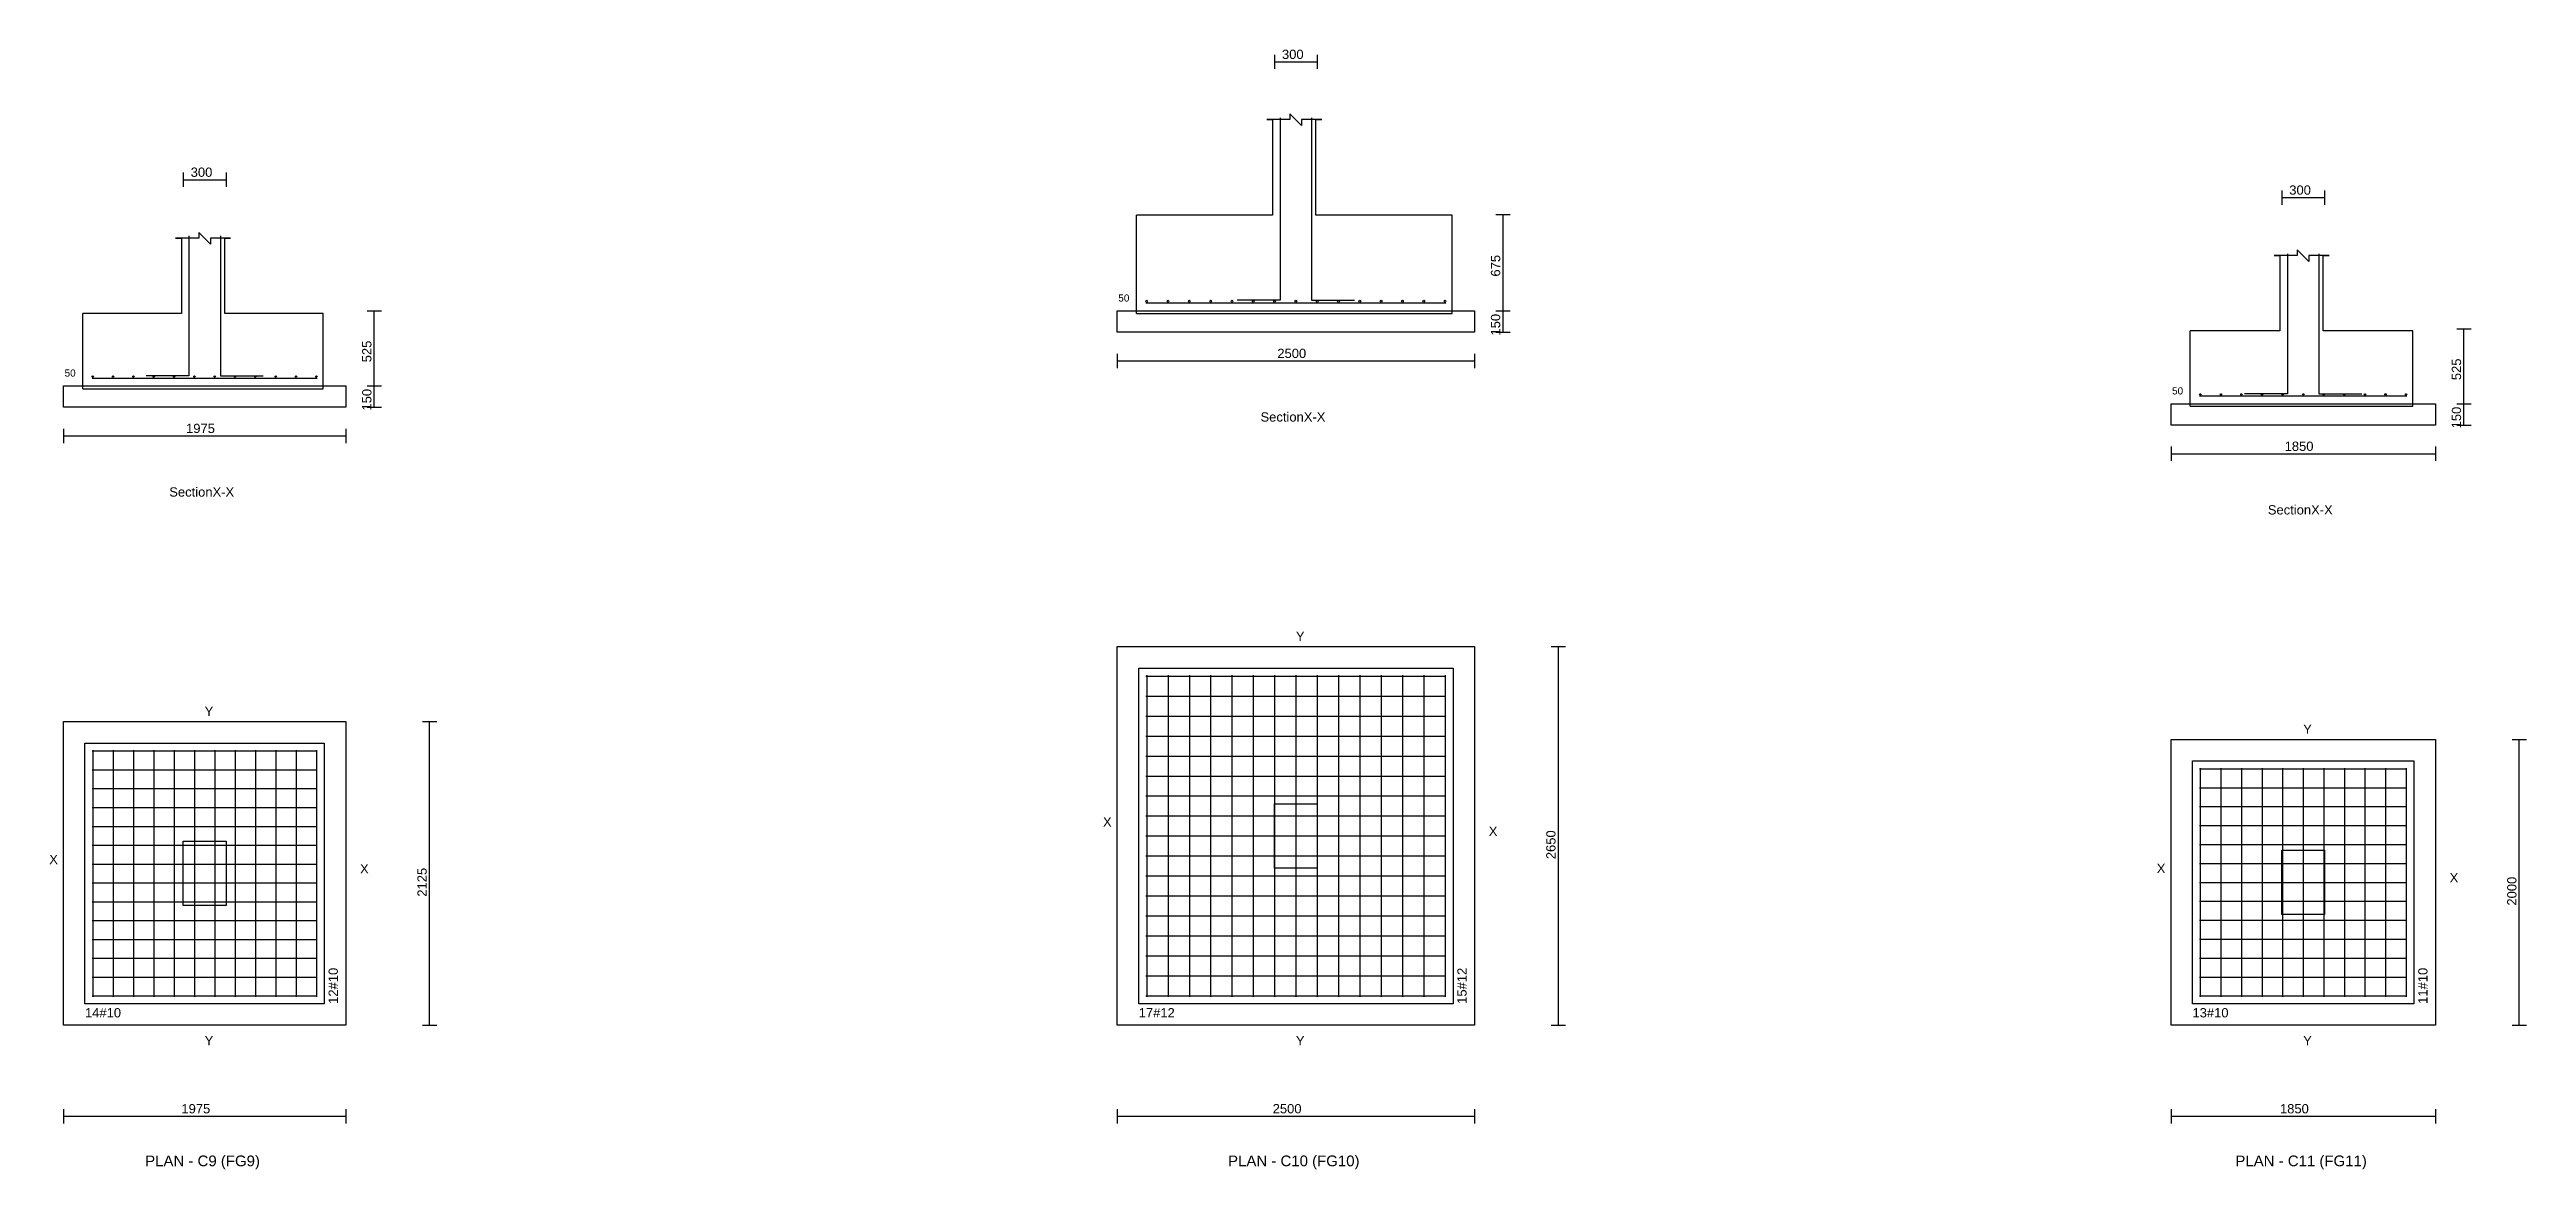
# Model space of a CAD drawing. Extents: x 0 to 27, y -1 to 285.
# Drawn here: x 0.25 to 17.59, y 29.97 to 37.8 of the extents above; entities that cross this region are included whole.
import ezdxf
from ezdxf.enums import TextEntityAlignment as Align

# ---------------------------------------------------------------- set-up
doc = ezdxf.new("R2010")
doc.units = 0
for name, color, linetype in [('Bottom_Cover', 7, 'CONTINUOUS'), ('Column_Bars', 4, 'CONTINUOUS'), ('Column_Dimension', 7, 'CONTINUOUS'), ('Columns', 4, 'CONTINUOUS'), ('dim_all', 7, 'CONTINUOUS'), ('Footing_Plan', 7, 'CONTINUOUS'), ('PCC', 2, 'CONTINUOUS'), ('PCC_Depth', 7, 'CONTINUOUS'), ('Pcc_Plan', 2, 'CONTINUOUS'), ('Plan', 7, 'CONTINUOUS'), ('Plan_Rf_Xdir', 1, 'CONTINUOUS'), ('Plan_Rf_Ydir', 3, 'CONTINUOUS'), ('Section', 2, 'CONTINUOUS'), ('SectionName', 3, 'CONTINUOUS'), ('Sectn_Rf_Xdir', 1, 'CONTINUOUS'), ('Sectn_Rf_Ydir', 3, 'CONTINUOUS'), ('Total_Depth', 7, 'CONTINUOUS'), ('X_Dimension', 7, 'CONTINUOUS')]:
    doc.layers.add(name, color=color, linetype=linetype)
doc.styles.add('STRUDS_Arial', font='ARIAL.TTF', dxfattribs={"height": 0.04})

msp = doc.modelspace()

# ---------------------------------------------------------------- texts
at = {"layer": 'Bottom_Cover', "style": 'STRUDS_Arial'}
for p in [(7.7321, 36.04), (0.3571, 35.515), (15.1071, 35.39)]:
    msp.add_text('50', height=0.05, dxfattribs=at).set_placement(p)
at = {"layer": 'Column_Dimension', "style": 'STRUDS_Arial'}
for p in [(8.8775, 37.7381), (1.24, 36.9131), (15.9275, 36.7881)]:
    msp.add_text('300', height=0.065, dxfattribs=at).set_placement(p)
at = {"layer": 'dim_all', "style": 'STRUDS_Arial'}
for s, p in [('2650 ', (10.7922, 32.1375)), ('2125 ', (2.8919, 31.875)), ('2000 ', (17.5176, 31.8125))]:
    msp.add_text(s, height=0.065, rotation=90, dxfattribs=at).set_placement(p)
for s, p in [('1975 ', (1.175, 30.3584)), ('2500 ', (8.8125, 30.3584)), ('1850 ', (15.8625, 30.3584))]:
    msp.add_text(s, height=0.065, dxfattribs=at).set_placement(p)
at = {"layer": 'PCC_Depth', "style": 'STRUDS_Arial'}
for p in [(10.405, 35.8025), (2.505, 35.2775), (17.13, 35.1525)]:
    msp.add_text('150', height=0.065, rotation=90, dxfattribs=at).set_placement(p)
at = {"layer": 'Plan', "style": 'STRUDS_Arial'}
for s, p in [('PLAN - C9 (FG9) ', (1.3375, 29.9884)), ('PLAN - C10 (FG10) ', (8.975, 29.9884)), ('PLAN - C11 (FG11) ', (16.025, 29.9884))]:
    msp.add_text(s, height=0.075, dxfattribs=at).set_placement(p, align=Align.CENTER)
at = {"layer": 'Plan_Rf_Xdir', "style": 'STRUDS_Arial'}
for s, p in [('14#10', (0.5, 31.03)), ('17#12', (7.875, 31.03)), ('13#10', (15.25, 31.03))]:
    msp.add_text(s, height=0.065, dxfattribs=at).set_placement(p)
at = {"layer": 'Plan_Rf_Ydir', "style": 'STRUDS_Arial'}
for s, p in [('12#10', (2.27, 31.125)), ('15#12', (10.17, 31.125)), ('11#10', (16.895, 31.125))]:
    msp.add_text(s, height=0.065, rotation=90, dxfattribs=at).set_placement(p)
at = {"layer": 'Section', "style": 'STRUDS_Arial'}
for p in [(8.7275, 35.2), (1.09, 34.675), (15.7775, 34.55)]:
    msp.add_text('SectionX-X', height=0.065, dxfattribs=at).set_placement(p)
at = {"layer": 'SectionName', "style": 'STRUDS_Arial'}
for s, p in [('Y', (8.975, 33.665)), ('Y', (1.3375, 33.14)), ('Y', (16.025, 33.015)), ('X', (7.625, 32.365)), ('X', (10.325, 32.3)), ('X', (0.25, 32.1025)), ('X', (2.425, 32.0375)), ('X', (15, 32.04)), ('X', (17.05, 31.975)), ('Y', (1.3375, 30.835)), ('Y', (8.975, 30.835)), ('Y', (16.025, 30.835))]:
    msp.add_text(s, height=0.065, dxfattribs=at).set_placement(p)
at = {"layer": 'Total_Depth', "style": 'STRUDS_Arial'}
for s, p in [('675', (10.405, 36.215)), ('525', (2.505, 35.615)), ('525', (17.13, 35.49))]:
    msp.add_text(s, height=0.065, rotation=90, dxfattribs=at).set_placement(p)
at = {"layer": 'X_Dimension', "style": 'STRUDS_Arial'}
for s, p in [('2500', (8.845, 35.645)), ('1975', (1.2075, 35.12)), ('1850', (15.895, 34.995))]:
    msp.add_text(s, height=0.065, dxfattribs=at).set_placement(p)

# ---------------------------------------------------------------- linework, layer by layer
at = {"layer": 'Column_Bars'}
for p, q in [((8.865, 37.325), (8.865, 36.049)), ((9.085, 37.325), (9.085, 36.049)), ((1.2275, 36.5), (1.2275, 35.52)), ((1.4475, 36.5), (1.4475, 35.52)), ((15.915, 36.375), (15.915, 35.395)), ((16.135, 36.375), (16.135, 35.395)), ((8.865, 36.049), (8.565, 36.049)), ((9.085, 36.049), (9.385, 36.049)), ((1.2275, 35.52), (0.9275, 35.52)), ((1.4475, 35.52), (1.7475, 35.52)), ((15.915, 35.395), (15.615, 35.395)), ((16.135, 35.395), (16.435, 35.395))]:
    msp.add_line(p, q, dxfattribs=at)
at = {"layer": 'Columns'}
for p, q in [((8.825, 32.075), (8.825, 32.525)), ((8.825, 32.525), (9.125, 32.525)), ((9.125, 32.525), (9.125, 32.075)), ((1.1875, 31.8125), (1.1875, 32.2625)), ((1.1875, 32.2625), (1.4875, 32.2625)), ((1.4875, 32.2625), (1.4875, 31.8125)), ((9.125, 32.075), (8.825, 32.075)), ((15.875, 31.75), (15.875, 32.2)), ((15.875, 32.2), (16.175, 32.2)), ((16.175, 32.2), (16.175, 31.75)), ((1.4875, 31.8125), (1.1875, 31.8125)), ((16.175, 31.75), (15.875, 31.75))]:
    msp.add_line(p, q, dxfattribs=at)
at = {"layer": 'dim_all'}
for p, q in [((8.825, 37.7681), (8.825, 37.6681)), ((8.825, 37.7181), (9.125, 37.7181)), ((9.125, 37.7681), (9.125, 37.6681)), ((1.1875, 36.9431), (1.1875, 36.8431)), ((1.4875, 36.9431), (1.4875, 36.8431)), ((1.1875, 36.8931), (1.4875, 36.8931)), ((15.875, 36.8181), (15.875, 36.7181)), ((15.875, 36.7681), (16.175, 36.7681)), ((16.175, 36.8181), (16.175, 36.7181)), ((10.375, 36.65), (10.475, 36.65)), ((10.425, 35.975), (10.425, 36.65)), ((2.475, 35.975), (2.575, 35.975)), ((2.525, 35.45), (2.525, 35.975)), ((10.375, 35.975), (10.475, 35.975)), ((10.375, 35.975), (10.475, 35.975)), ((10.425, 35.825), (10.425, 35.975)), ((10.375, 35.825), (10.475, 35.825)), ((17.1, 35.85), (17.2, 35.85)), ((17.15, 35.325), (17.15, 35.85)), ((7.725, 35.675), (7.725, 35.575)), ((7.725, 35.625), (10.225, 35.625)), ((10.225, 35.675), (10.225, 35.575)), ((2.475, 35.45), (2.575, 35.45)), ((2.475, 35.45), (2.575, 35.45)), ((2.525, 35.3), (2.525, 35.45)), ((2.475, 35.3), (2.575, 35.3)), ((17.1, 35.325), (17.2, 35.325)), ((17.1, 35.325), (17.2, 35.325)), ((17.15, 35.175), (17.15, 35.325)), ((0.35, 35.15), (0.35, 35.05)), ((0.35, 35.1), (2.325, 35.1)), ((2.325, 35.15), (2.325, 35.05)), ((15.1, 35.025), (15.1, 34.925)), ((16.95, 35.025), (16.95, 34.925)), ((17.1, 35.175), (17.2, 35.175)), ((15.1, 34.975), (16.95, 34.975)), ((10.7622, 33.625), (10.8622, 33.625)), ((10.8122, 30.975), (10.8122, 33.625)), ((2.8619, 33.1), (2.9619, 33.1)), ((2.9119, 30.975), (2.9119, 33.1)), ((17.4876, 32.975), (17.5876, 32.975)), ((17.5376, 30.975), (17.5376, 32.975)), ((2.8619, 30.975), (2.9619, 30.975)), ((10.7622, 30.975), (10.8622, 30.975)), ((17.4876, 30.975), (17.5876, 30.975)), ((0.35, 30.3884), (0.35, 30.2884)), ((0.35, 30.3384), (2.325, 30.3384)), ((2.325, 30.3884), (2.325, 30.2884)), ((7.725, 30.3884), (7.725, 30.2884)), ((7.725, 30.3384), (10.225, 30.3384)), ((10.225, 30.3884), (10.225, 30.2884)), ((15.1, 30.3884), (15.1, 30.2884)), ((15.1, 30.3384), (16.95, 30.3384)), ((16.95, 30.3884), (16.95, 30.2884))]:
    msp.add_line(p, q, dxfattribs=at)
at = {"layer": 'Footing_Plan'}
for p, q in [((7.875, 31.125), (7.875, 33.475)), ((7.875, 33.475), (10.075, 33.475)), ((10.075, 33.475), (10.075, 31.125)), ((0.5, 31.125), (0.5, 32.95)), ((0.5, 32.95), (2.175, 32.95)), ((2.175, 32.95), (2.175, 31.125)), ((15.25, 31.125), (15.25, 32.825)), ((15.25, 32.825), (16.8, 32.825)), ((16.8, 32.825), (16.8, 31.125)), ((2.175, 31.125), (0.5, 31.125)), ((10.075, 31.125), (7.875, 31.125)), ((16.8, 31.125), (15.25, 31.125))]:
    msp.add_line(p, q, dxfattribs=at)
at = {"layer": 'PCC'}
for p, q in [((7.725, 35.825), (7.725, 35.975)), ((7.725, 35.975), (10.225, 35.975)), ((7.725, 35.825), (7.725, 35.975)), ((7.725, 35.975), (10.225, 35.975)), ((10.225, 35.975), (10.225, 35.825)), ((10.225, 35.975), (10.225, 35.825)), ((10.225, 35.825), (7.725, 35.825)), ((10.225, 35.825), (7.725, 35.825)), ((0.35, 35.3), (0.35, 35.45)), ((0.35, 35.45), (2.325, 35.45)), ((0.35, 35.3), (0.35, 35.45)), ((0.35, 35.45), (2.325, 35.45)), ((2.325, 35.45), (2.325, 35.3)), ((2.325, 35.45), (2.325, 35.3)), ((2.325, 35.3), (0.35, 35.3)), ((2.325, 35.3), (0.35, 35.3)), ((15.1, 35.175), (15.1, 35.325)), ((15.1, 35.325), (16.95, 35.325)), ((15.1, 35.175), (15.1, 35.325)), ((15.1, 35.325), (16.95, 35.325)), ((16.95, 35.325), (16.95, 35.175)), ((16.95, 35.325), (16.95, 35.175)), ((16.95, 35.175), (15.1, 35.175)), ((16.95, 35.175), (15.1, 35.175))]:
    msp.add_line(p, q, dxfattribs=at)
at = {"layer": 'Pcc_Plan'}
for p, q in [((7.725, 30.975), (7.725, 33.625)), ((7.725, 33.625), (10.225, 33.625)), ((10.225, 33.625), (10.225, 30.975)), ((0.35, 30.975), (0.35, 33.1)), ((0.35, 33.1), (2.325, 33.1)), ((2.325, 33.1), (2.325, 30.975)), ((15.1, 30.975), (15.1, 32.975)), ((15.1, 32.975), (16.95, 32.975)), ((16.95, 32.975), (16.95, 30.975)), ((2.325, 30.975), (0.35, 30.975)), ((10.225, 30.975), (7.725, 30.975)), ((16.95, 30.975), (15.1, 30.975))]:
    msp.add_line(p, q, dxfattribs=at)
at = {"layer": 'Plan_Rf_Xdir'}
for p, q in [((7.925, 33.419), (10.025, 33.419)), ((7.925, 33.2791), (10.025, 33.2791)), ((7.925, 33.1392), (10.025, 33.1392)), ((7.925, 32.9994), (10.025, 32.9994)), ((0.55, 32.895), (2.125, 32.895)), ((7.925, 32.8595), (10.025, 32.8595)), ((15.3, 32.77), (16.75, 32.77)), ((0.55, 32.7631), (2.125, 32.7631)), ((0.55, 32.6312), (2.125, 32.6312)), ((7.925, 32.7196), (10.025, 32.7196)), ((15.3, 32.6375), (16.75, 32.6375)), ((0.55, 32.4992), (2.125, 32.4992)), ((7.925, 32.5797), (10.025, 32.5797)), ((7.925, 32.4399), (10.025, 32.4399)), ((15.3, 32.505), (16.75, 32.505)), ((0.55, 32.3673), (2.125, 32.3673)), ((7.925, 32.3), (10.025, 32.3)), ((15.3, 32.3725), (16.75, 32.3725)), ((0.55, 32.2354), (2.125, 32.2354)), ((0.55, 32.1035), (2.125, 32.1035)), ((7.925, 32.1601), (10.025, 32.1601)), ((15.3, 32.24), (16.75, 32.24)), ((15.3, 32.1075), (16.75, 32.1075)), ((0.55, 31.9715), (2.125, 31.9715)), ((7.925, 32.0203), (10.025, 32.0203)), ((15.3, 31.975), (16.75, 31.975)), ((0.55, 31.8396), (2.125, 31.8396)), ((7.925, 31.8804), (10.025, 31.8804)), ((7.925, 31.7405), (10.025, 31.7405)), ((15.3, 31.8425), (16.75, 31.8425)), ((0.55, 31.7077), (2.125, 31.7077)), ((0.55, 31.5758), (2.125, 31.5758)), ((7.925, 31.6006), (10.025, 31.6006)), ((15.3, 31.71), (16.75, 31.71)), ((15.3, 31.5775), (16.75, 31.5775)), ((0.55, 31.4438), (2.125, 31.4438)), ((7.925, 31.4608), (10.025, 31.4608)), ((15.3, 31.445), (16.75, 31.445)), ((0.55, 31.3119), (2.125, 31.3119)), ((7.925, 31.3209), (10.025, 31.3209)), ((15.3, 31.3125), (16.75, 31.3125)), ((0.55, 31.18), (2.125, 31.18)), ((7.925, 31.181), (10.025, 31.181)), ((15.3, 31.18), (16.75, 31.18))]:
    msp.add_line(p, q, dxfattribs=at)
at = {"layer": 'Plan_Rf_Ydir'}
for p, q in [((7.931, 33.425), (7.931, 31.175)), ((8.08014, 33.425), (8.08014, 31.175)), ((8.22929, 33.425), (8.22929, 31.175)), ((8.37843, 33.425), (8.37843, 31.175)), ((8.52757, 33.425), (8.52757, 31.175)), ((8.67672, 33.425), (8.67672, 31.175)), ((8.82586, 33.425), (8.82586, 31.175)), ((8.975, 33.425), (8.975, 31.175)), ((9.12415, 33.425), (9.12415, 31.175)), ((9.27329, 33.425), (9.27329, 31.175)), ((9.42243, 33.425), (9.42243, 31.175)), ((9.57158, 33.425), (9.57158, 31.175)), ((9.72072, 33.425), (9.72072, 31.175)), ((9.86986, 33.425), (9.86986, 31.175)), ((10.019, 33.425), (10.019, 31.175)), ((0.555, 32.9), (0.555, 31.175)), ((0.69727, 32.9), (0.69727, 31.175)), ((0.83954, 32.9), (0.83954, 31.175)), ((0.98182, 32.9), (0.98182, 31.175)), ((1.12409, 32.9), (1.12409, 31.175)), ((1.26636, 32.9), (1.26636, 31.175)), ((1.40864, 32.9), (1.40864, 31.175)), ((1.55091, 32.9), (1.55091, 31.175)), ((1.69318, 32.9), (1.69318, 31.175)), ((1.83545, 32.9), (1.83545, 31.175)), ((1.97773, 32.9), (1.97773, 31.175)), ((2.12, 32.9), (2.12, 31.175)), ((15.305, 32.775), (15.305, 31.175)), ((15.449, 32.775), (15.449, 31.175)), ((15.593, 32.775), (15.593, 31.175)), ((15.737, 32.775), (15.737, 31.175)), ((15.881, 32.775), (15.881, 31.175)), ((16.025, 32.775), (16.025, 31.175)), ((16.169, 32.775), (16.169, 31.175)), ((16.313, 32.775), (16.313, 31.175)), ((16.457, 32.775), (16.457, 31.175)), ((16.601, 32.775), (16.601, 31.175)), ((16.745, 32.775), (16.745, 31.175))]:
    msp.add_line(p, q, dxfattribs=at)
at = {"layer": 'Section'}
for p, q in [((8.8119, 37.3138), (8.77138, 37.3138)), ((8.77138, 37.3138), (8.8119, 37.3138)), ((8.93344, 37.3138), (8.8119, 37.3138)), ((8.8119, 37.3138), (8.8119, 36.6453)), ((9.01447, 37.2733), (8.93344, 37.3543)), ((8.93344, 37.3543), (8.93344, 37.3138)), ((9.11576, 37.3138), (9.01447, 37.3138)), ((9.01447, 37.3138), (9.01447, 37.2733)), ((9.11576, 36.6453), (9.11576, 37.3138)), ((9.11576, 37.3138), (9.15627, 37.3138)), ((9.15627, 37.3138), (9.11576, 37.3138)), ((8.8119, 36.6453), (7.85981, 36.6453)), ((7.85981, 35.9566), (7.85981, 36.6453)), ((8.8119, 36.6453), (8.8119, 36.6453)), ((8.8119, 36.6453), (8.8119, 36.6453)), ((8.8119, 36.6453), (8.8119, 36.6453)), ((10.0678, 36.6453), (9.11576, 36.6453)), ((9.11576, 36.6453), (9.11576, 36.6453)), ((9.11576, 36.6453), (9.11576, 36.6453)), ((9.11576, 36.6453), (9.11576, 36.6453)), ((10.0678, 35.9566), (10.0678, 36.6453)), ((1.17492, 36.4833), (1.13441, 36.4833)), ((1.13441, 36.4833), (1.17492, 36.4833)), ((1.29646, 36.4833), (1.17492, 36.4833)), ((1.17492, 36.4833), (1.17492, 35.9566)), ((1.37749, 36.4428), (1.29646, 36.5238)), ((1.29646, 36.5238), (1.29646, 36.4833)), ((1.47878, 36.4833), (1.37749, 36.4833)), ((1.37749, 36.4833), (1.37749, 36.4428)), ((1.47878, 35.9566), (1.47878, 36.4833)), ((1.47878, 36.4833), (1.51929, 36.4833)), ((1.51929, 36.4833), (1.47878, 36.4833)), ((15.8614, 36.3617), (15.8209, 36.3617)), ((15.8209, 36.3617), (15.8614, 36.3617)), ((15.983, 36.3617), (15.8614, 36.3617)), ((15.8614, 36.3617), (15.8614, 35.835)), ((16.064, 36.3212), (15.983, 36.4023)), ((15.983, 36.4023), (15.983, 36.3617)), ((16.1653, 36.3617), (16.064, 36.3617)), ((16.064, 36.3617), (16.064, 36.3212)), ((16.1653, 35.835), (16.1653, 36.3617)), ((16.1653, 36.3617), (16.2058, 36.3617)), ((16.2058, 36.3617), (16.1653, 36.3617)), ((1.17492, 35.9566), (0.48617, 35.9566)), ((0.48617, 35.4299), (0.48617, 35.9566)), ((1.17492, 35.9566), (1.17492, 35.9566)), ((1.17492, 35.9566), (1.17492, 35.9566)), ((1.17492, 35.9566), (1.17492, 35.9566)), ((2.16752, 35.9566), (1.47878, 35.9566)), ((1.47878, 35.9566), (1.47878, 35.9566)), ((1.47878, 35.9566), (1.47878, 35.9566)), ((1.47878, 35.9566), (1.47878, 35.9566)), ((2.16752, 35.4299), (2.16752, 35.9566)), ((7.85981, 35.9566), (10.0678, 35.9566)), ((15.8614, 35.835), (15.2334, 35.835)), ((15.2334, 35.3084), (15.2334, 35.835)), ((15.8614, 35.835), (15.8614, 35.835)), ((15.8614, 35.835), (15.8614, 35.835)), ((15.8614, 35.835), (15.8614, 35.835)), ((16.7932, 35.835), (16.1653, 35.835)), ((16.1653, 35.835), (16.1653, 35.835)), ((16.1653, 35.835), (16.1653, 35.835)), ((16.1653, 35.835), (16.1653, 35.835)), ((16.7932, 35.3084), (16.7932, 35.835)), ((0.48617, 35.4299), (2.16752, 35.4299)), ((15.2334, 35.3084), (16.7932, 35.3084))]:
    msp.add_line(p, q, dxfattribs=at)
at = {"layer": 'Sectn_Rf_Xdir'}
for p, q in [((7.925, 36.031), (10.025, 36.031)), ((0.55, 35.505), (2.125, 35.505)), ((15.3, 35.38), (16.75, 35.38))]:
    msp.add_line(p, q, dxfattribs=at)
at = {"layer": 'Sectn_Rf_Ydir'}
for centre, radius in [((7.931, 36.043), 0.006), ((8.08014, 36.043), 0.006), ((8.22929, 36.043), 0.006), ((8.37843, 36.043), 0.006), ((8.52757, 36.043), 0.006), ((8.67672, 36.043), 0.006), ((8.82586, 36.043), 0.006), ((8.975, 36.043), 0.006), ((9.12415, 36.043), 0.006), ((9.27329, 36.043), 0.006), ((9.42243, 36.043), 0.006), ((9.57158, 36.043), 0.006), ((9.72072, 36.043), 0.006), ((9.86986, 36.043), 0.006), ((10.019, 36.043), 0.006), ((0.555, 35.515), 0.005), ((0.69727, 35.515), 0.005), ((0.83954, 35.515), 0.005), ((0.98182, 35.515), 0.005), ((1.12409, 35.515), 0.005), ((1.26636, 35.515), 0.005), ((1.40864, 35.515), 0.005), ((1.55091, 35.515), 0.005), ((1.69318, 35.515), 0.005), ((1.83545, 35.515), 0.005), ((1.97773, 35.515), 0.005), ((2.12, 35.515), 0.005), ((15.305, 35.39), 0.005), ((15.449, 35.39), 0.005), ((15.593, 35.39), 0.005), ((15.737, 35.39), 0.005), ((15.881, 35.39), 0.005), ((16.025, 35.39), 0.005), ((16.169, 35.39), 0.005), ((16.313, 35.39), 0.005), ((16.457, 35.39), 0.005), ((16.601, 35.39), 0.005), ((16.745, 35.39), 0.005)]:
    msp.add_circle(centre, radius, dxfattribs=at)

msp.set_redraw_order([(e.dxf.handle, doc.entitydb.next_handle()) for e in msp.query("TEXT MTEXT ATTDEF DIMENSION ARC_DIMENSION")])  # texts and dimensions are drawn at this point

doc.saveas('drawing.dxf')
